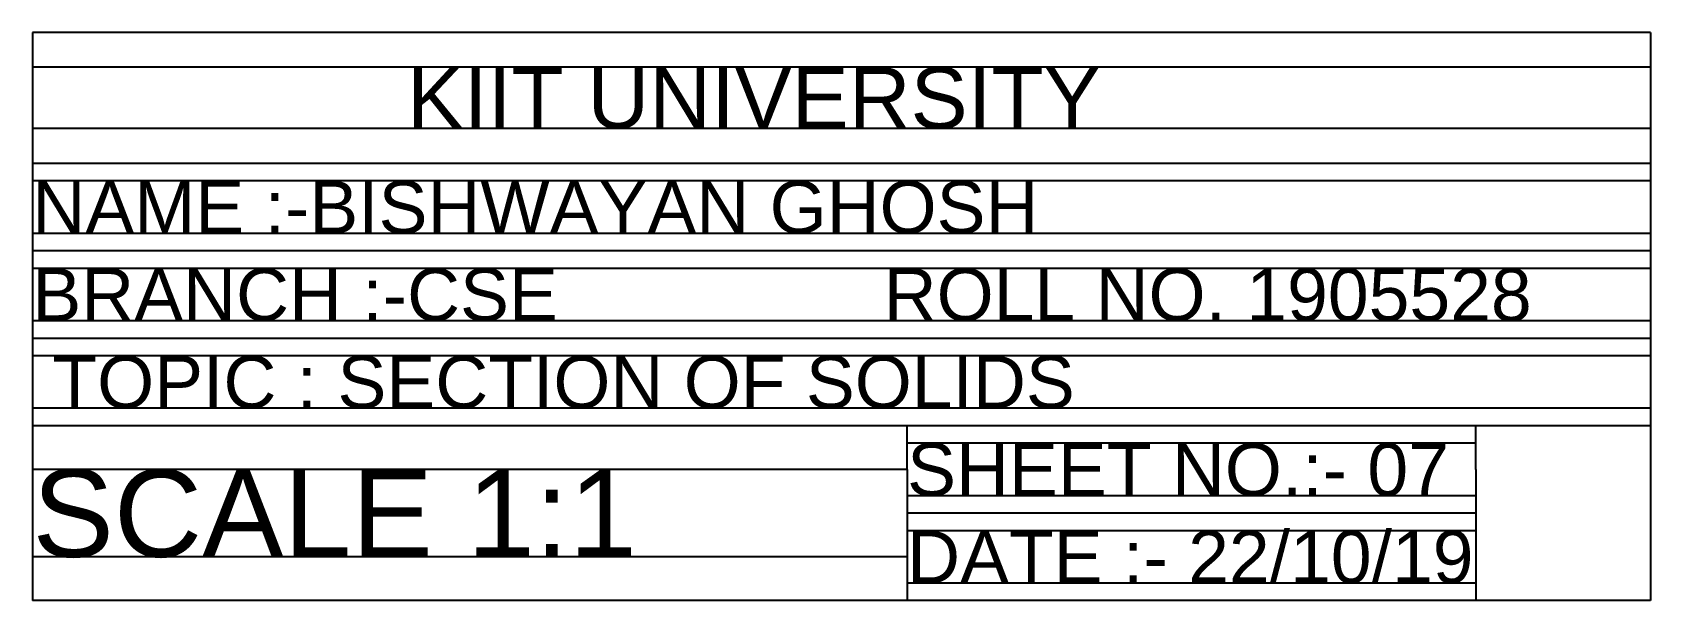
# Model space of a CAD drawing. Header units: millimetres. Extents: x 30156 to 2336499, y 1125045 to 18760031.
# Drawn here: x 2336314.3 to 2336499.3, y 18759965.7 to 18760030.7 of the extents above; entities that cross this region are included whole.
import ezdxf

# ---------------------------------------------------------------- set-up
doc = ezdxf.new("R2010")
doc.units = ezdxf.units.MM
doc.styles.get("Standard").update_dxf_attribs({"font": 'arial.ttf'})

msp = doc.modelspace()

# ---------------------------------------------------------------- texts
for s, height, p in [('KIIT UNIVERSITY', 7, (2336357.066, 18760019.685)), ('NAME :-BISHWAYAN GHOSH', 6, (2336314.255, 18760007.685)), ('BRANCH :-CSE                ROLL NO. 1905528', 6, (2336314.255, 18759997.685)), ('SCALE 1:1', 10, (2336314.255, 18759970.685))]:
    msp.add_text(s, height=height).set_placement(p)
at = {"color": 242, "true_color": 0xcd2027, "char_height": 6, "attachment_point": 1}
for s, width, insert in [('{\\C0;TOPIC : SECTION OF SOLIDS}', 163.4666, (2336316.539, 18759993.685)), ('{\\C256;SHEET NO.:- 07}', 61.84901, (2336414.255, 18759983.685)), ('{\\C256;DATE :- 22/10/19}', 65, (2336414.255, 18759973.685))]:
    msp.add_mtext_dynamic_manual_height_columns(s, width=width, gutter_width=12.5, heights=[0], dxfattribs=dict(at, insert=insert))

# ---------------------------------------------------------------- linework, layer by layer
for p, q in [((2336314.255, 18760030.685), (2336314.255, 18759965.685)), ((2336499.255, 18760030.685), (2336314.255, 18760030.685)), ((2336499.255, 18760030.685), (2336499.255, 18759965.685)), ((2336499.255, 18760015.685), (2336314.255, 18760015.685)), ((2336499.255, 18760005.685), (2336314.255, 18760005.685)), ((2336499.255, 18759995.685), (2336314.255, 18759995.685)), ((2336499.255, 18759985.685), (2336314.255, 18759985.685)), ((2336414.255, 18759980.685), (2336414.255, 18759985.685)), ((2336479.255, 18759980.685), (2336479.255, 18759985.685)), ((2336414.255, 18759980.685), (2336414.255, 18759965.685)), ((2336479.255, 18759980.685), (2336479.255, 18759965.685)), ((2336479.255, 18759975.685), (2336414.255, 18759975.685)), ((2336499.255, 18759965.685), (2336314.255, 18759965.685))]:
    msp.add_line(p, q)
at = {"color": 114, "true_color": 0x139b48}
for p, q in [((2336499.255, 18760026.685), (2336314.255, 18760026.685)), ((2336499.255, 18760019.685), (2336314.255, 18760019.685)), ((2336499.255, 18760013.685), (2336314.255, 18760013.685)), ((2336499.255, 18760007.685), (2336314.255, 18760007.685)), ((2336499.255, 18760003.685), (2336314.255, 18760003.685)), ((2336499.255, 18759997.685), (2336314.255, 18759997.685)), ((2336499.255, 18759993.685), (2336314.255, 18759993.685)), ((2336499.255, 18759987.685), (2336314.255, 18759987.685)), ((2336479.255, 18759983.685), (2336414.255, 18759983.685)), ((2336414.255, 18759980.685), (2336314.255, 18759980.685)), ((2336479.255, 18759977.685), (2336414.255, 18759977.685)), ((2336479.255, 18759973.685), (2336414.255, 18759973.685)), ((2336414.255, 18759970.685), (2336314.255, 18759970.685)), ((2336479.255, 18759967.685), (2336414.255, 18759967.685))]:
    msp.add_line(p, q, dxfattribs=at)

msp.set_redraw_order([(e.dxf.handle, doc.entitydb.next_handle()) for e in msp.query("TEXT MTEXT ATTDEF DIMENSION ARC_DIMENSION")])  # texts and dimensions are drawn at this point

doc.saveas('drawing.dxf')
